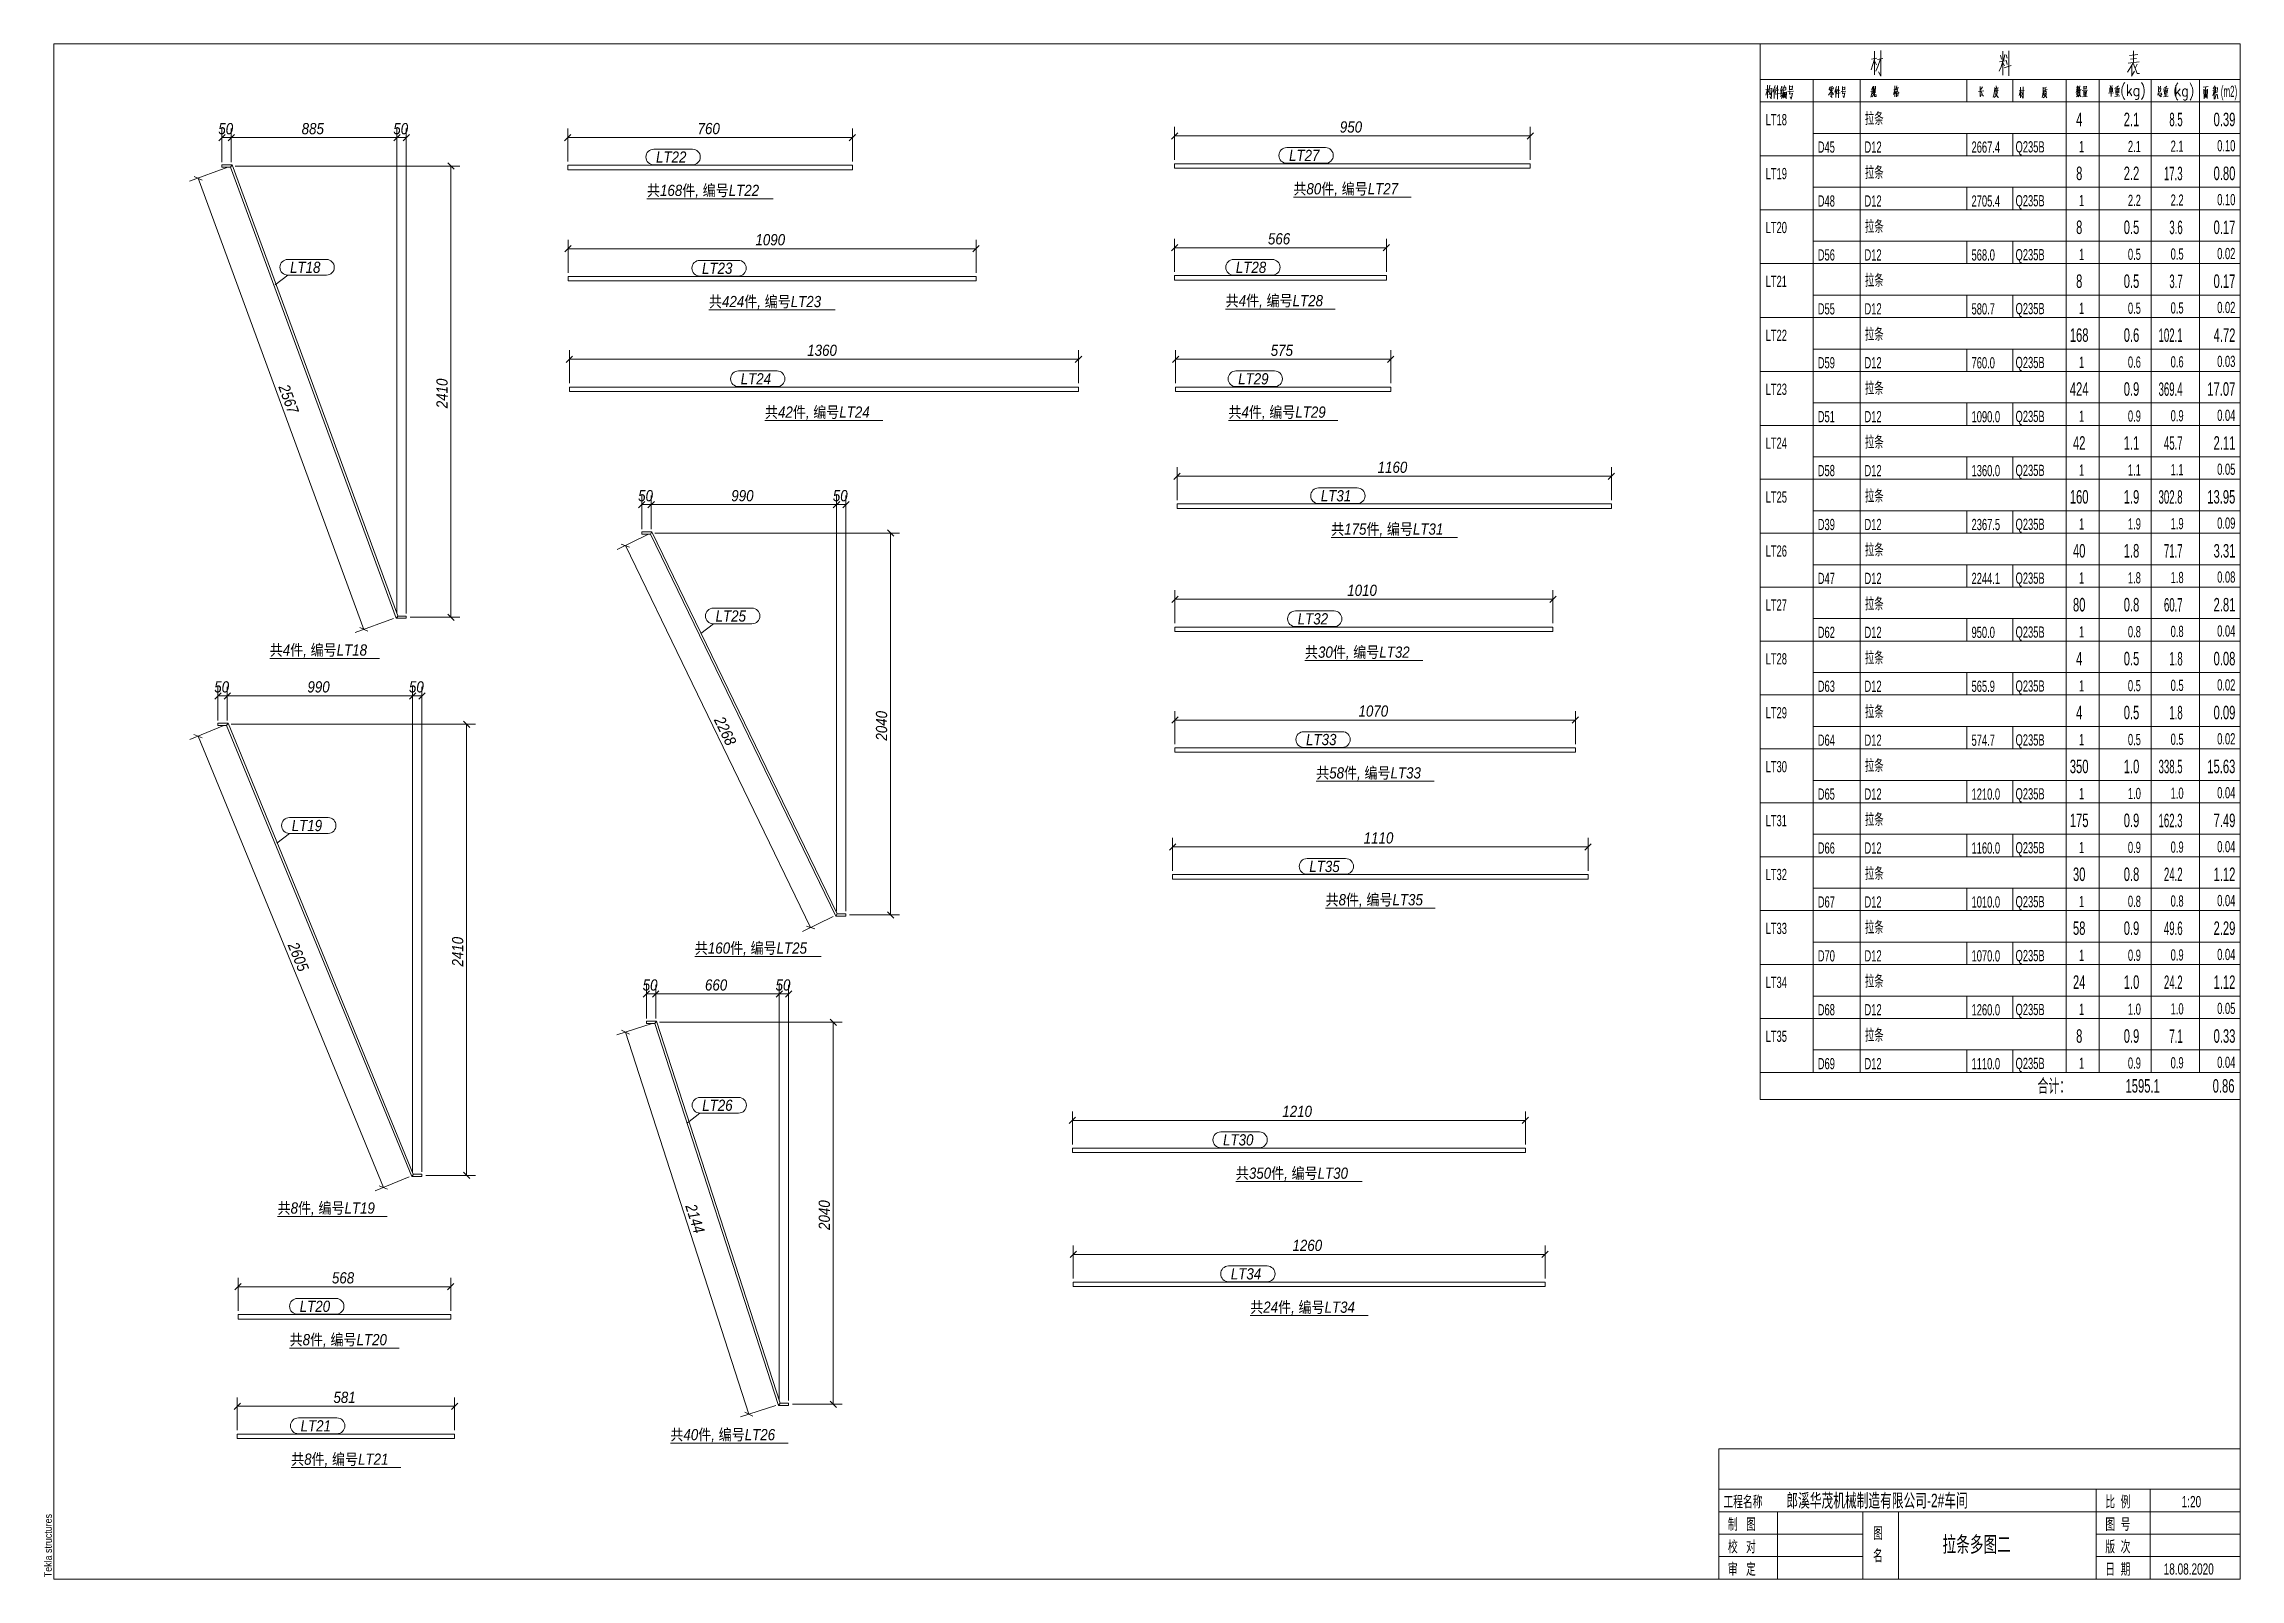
# Model space of a CAD drawing. Header units: millimetres. Extents: x 18 to 1204, y -1 to 409.
# Drawn here: x 18 to 605, y -1 to 409 of the extents above; entities that cross this region are included whole.
import ezdxf

# ---------------------------------------------------------------- set-up
doc = ezdxf.new("R2010")
doc.units = ezdxf.units.MM
doc.header["$PDMODE"] = 1
doc.linetypes.add('XKITLINE00', pattern=[0])
for name, color, linetype, lineweight in [('DrawingSheet', 5, 'Continuous', 0), ('OtherObjectType', 1, 'Continuous', 0), ('Part', 2, 'Continuous', 0), ('PartMark', 3, 'Continuous', 0), ('Z-DIMENSIONS', 1, 'Continuous', 0)]:
    doc.layers.add(name, color=color, linetype=linetype, lineweight=lineweight)
doc.styles.add('Arial', font='arial.ttf')
doc.styles.add('Arial Italic', font='ariali.ttf')
doc.styles.add('宋体', font='arial.ttf')

# ---------------------------------------------------------------- blocks, each defined once
blk = doc.blocks.new('拉条多图二')
at = {"layer": 'DrawingSheet', "color": 5, "linetype": 'XKITLINE00', "lineweight": 0}
for p, q in [((589, 415), (5, 415)), ((5, 415), (5, 5)), ((589, 5), (589, 415)), ((5, 5), (589, 5))]:
    blk.add_line(p, q, dxfattribs=at)
at = {"layer": 'OtherObjectType', "color": 6, "linetype": 'XKITLINE00', "lineweight": 0}
for p, q in [((460.84, 415), (460.84, 399.52)), ((460.84, 405.52), (589, 405.52)), ((475, 405.52), (475, 399.52)), ((487.48, 405.52), (487.48, 399.52)), ((516.04, 405.52), (516.04, 399.52)), ((528.28, 405.52), (528.28, 399.52)), ((542.56, 405.52), (542.56, 399.52)), ((551.32, 405.52), (551.32, 399.52)), ((565.24, 405.52), (565.24, 399.52)), ((578.2, 405.52), (578.2, 399.52)), ((460.84, 399.52), (460.84, 391.12)), ((589, 399.52), (460.84, 399.52)), ((475, 399.52), (475, 391.12)), ((487.48, 399.52), (487.48, 391.12)), ((542.56, 399.52), (542.56, 391.12)), ((551.32, 399.52), (551.32, 391.12)), ((565.24, 399.52), (565.24, 391.12)), ((578.2, 399.52), (578.2, 391.12)), ((460.84, 391.12), (460.84, 385.12)), ((475, 391.12), (475, 385.12)), ((475, 391.12), (589, 391.12)), ((487.48, 391.12), (487.48, 385.12)), ((516.04, 391.12), (516.04, 385.12)), ((528.28, 391.12), (528.28, 385.12)), ((542.56, 391.12), (542.56, 385.12)), ((551.32, 391.12), (551.32, 385.12)), ((565.24, 391.12), (565.24, 385.12)), ((578.2, 391.12), (578.2, 385.12)), ((460.84, 385.12), (460.84, 376.72)), ((589, 385.12), (460.84, 385.12)), ((475, 385.12), (589, 385.12)), ((475, 385.12), (475, 376.72)), ((487.48, 385.12), (487.48, 376.72)), ((542.56, 385.12), (542.56, 376.72)), ((551.32, 385.12), (551.32, 376.72)), ((565.24, 385.12), (565.24, 376.72)), ((578.2, 385.12), (578.2, 376.72)), ((460.84, 376.72), (460.84, 370.72)), ((475, 376.72), (475, 370.72)), ((475, 376.72), (589, 376.72)), ((487.48, 376.72), (487.48, 370.72)), ((516.04, 376.72), (516.04, 370.72)), ((528.28, 376.72), (528.28, 370.72)), ((542.56, 376.72), (542.56, 370.72)), ((551.32, 376.72), (551.32, 370.72)), ((565.24, 376.72), (565.24, 370.72)), ((578.2, 376.72), (578.2, 370.72)), ((163.47, 373.64), (197.18, 373.64)), ((336.13, 374.07), (367.62, 374.07)), ((460.84, 370.72), (460.84, 362.32)), ((589, 370.72), (460.84, 370.72)), ((475, 370.72), (589, 370.72)), ((475, 370.72), (475, 362.32)), ((487.48, 370.72), (487.48, 362.32)), ((542.56, 370.72), (542.56, 362.32)), ((551.32, 370.72), (551.32, 362.32)), ((565.24, 370.72), (565.24, 362.32)), ((578.2, 370.72), (578.2, 362.32)), ((460.84, 362.32), (460.84, 356.32)), ((475, 362.32), (475, 356.32)), ((475, 362.32), (589, 362.32)), ((487.48, 362.32), (487.48, 356.32)), ((516.04, 362.32), (516.04, 356.32)), ((528.28, 362.32), (528.28, 356.32)), ((542.56, 362.32), (542.56, 356.32)), ((551.32, 362.32), (551.32, 356.32)), ((565.24, 362.32), (565.24, 356.32)), ((578.2, 362.32), (578.2, 356.32)), ((460.84, 356.32), (460.84, 347.92)), ((589, 356.32), (460.84, 356.32)), ((475, 356.32), (589, 356.32)), ((475, 356.32), (475, 347.92)), ((487.48, 356.32), (487.48, 347.92)), ((542.56, 356.32), (542.56, 347.92)), ((551.32, 356.32), (551.32, 347.92)), ((565.24, 356.32), (565.24, 347.92)), ((578.2, 356.32), (578.2, 347.92)), ((460.84, 347.92), (460.84, 341.92)), ((475, 347.92), (475, 341.92)), ((475, 347.92), (589, 347.92)), ((487.48, 347.92), (487.48, 341.92)), ((516.04, 347.92), (516.04, 341.92)), ((528.28, 347.92), (528.28, 341.92)), ((542.56, 347.92), (542.56, 341.92)), ((551.32, 347.92), (551.32, 341.92)), ((565.24, 347.92), (565.24, 341.92)), ((578.2, 347.92), (578.2, 341.92)), ((180.03, 343.95), (213.75, 343.95)), ((318.04, 344.19), (347.3, 344.19)), ((460.84, 341.92), (460.84, 333.52)), ((589, 341.92), (460.84, 341.92)), ((475, 341.92), (589, 341.92)), ((475, 341.92), (475, 333.52)), ((487.48, 341.92), (487.48, 333.52)), ((542.56, 341.92), (542.56, 333.52)), ((551.32, 341.92), (551.32, 333.52)), ((565.24, 341.92), (565.24, 333.52)), ((578.2, 341.92), (578.2, 333.52)), ((460.84, 333.52), (460.84, 327.52)), ((475, 333.52), (475, 327.52)), ((475, 333.52), (589, 333.52)), ((487.48, 333.52), (487.48, 327.52)), ((516.04, 333.52), (516.04, 327.52)), ((528.28, 333.52), (528.28, 327.52)), ((542.56, 333.52), (542.56, 327.52)), ((551.32, 333.52), (551.32, 327.52)), ((565.24, 333.52), (565.24, 327.52)), ((578.2, 333.52), (578.2, 327.52)), ((460.84, 327.52), (460.84, 319.12)), ((589, 327.52), (460.84, 327.52)), ((475, 327.52), (589, 327.52)), ((475, 327.52), (475, 319.12)), ((487.48, 327.52), (487.48, 319.12)), ((542.56, 327.52), (542.56, 319.12)), ((551.32, 327.52), (551.32, 319.12)), ((565.24, 327.52), (565.24, 319.12)), ((578.2, 327.52), (578.2, 319.12)), ((460.84, 319.12), (460.84, 313.12)), ((475, 319.12), (475, 313.12)), ((475, 319.12), (589, 319.12)), ((487.48, 319.12), (487.48, 313.12)), ((516.04, 319.12), (516.04, 313.12)), ((528.28, 319.12), (528.28, 313.12)), ((542.56, 319.12), (542.56, 313.12)), ((551.32, 319.12), (551.32, 313.12)), ((565.24, 319.12), (565.24, 313.12)), ((578.2, 319.12), (578.2, 313.12)), ((194.99, 314.42), (226.48, 314.42)), ((318.78, 314.42), (348.04, 314.42)), ((460.84, 313.12), (460.84, 304.72)), ((589, 313.12), (460.84, 313.12)), ((475, 313.12), (589, 313.12)), ((475, 313.12), (475, 304.72)), ((487.48, 313.12), (487.48, 304.72)), ((542.56, 313.12), (542.56, 304.72)), ((551.32, 313.12), (551.32, 304.72)), ((565.24, 313.12), (565.24, 304.72)), ((578.2, 313.12), (578.2, 304.72)), ((460.84, 304.72), (460.84, 298.72)), ((475, 304.72), (475, 298.72)), ((475, 304.72), (589, 304.72)), ((487.48, 304.72), (487.48, 298.72)), ((516.04, 304.72), (516.04, 298.72)), ((528.28, 304.72), (528.28, 298.72)), ((542.56, 304.72), (542.56, 298.72)), ((551.32, 304.72), (551.32, 298.72)), ((565.24, 304.72), (565.24, 298.72)), ((578.2, 304.72), (578.2, 298.72)), ((460.84, 298.72), (460.84, 290.32)), ((589, 298.72), (460.84, 298.72)), ((475, 298.72), (589, 298.72)), ((475, 298.72), (475, 290.32)), ((487.48, 298.72), (487.48, 290.32)), ((542.56, 298.72), (542.56, 290.32)), ((551.32, 298.72), (551.32, 290.32)), ((565.24, 298.72), (565.24, 290.32)), ((578.2, 298.72), (578.2, 290.32)), ((460.84, 290.32), (460.84, 284.32)), ((475, 290.32), (475, 284.32)), ((475, 290.32), (589, 290.32)), ((487.48, 290.32), (487.48, 284.32)), ((516.04, 290.32), (516.04, 284.32)), ((528.28, 290.32), (528.28, 284.32)), ((542.56, 290.32), (542.56, 284.32)), ((551.32, 290.32), (551.32, 284.32)), ((565.24, 290.32), (565.24, 284.32)), ((578.2, 290.32), (578.2, 284.32)), ((346.22, 283.18), (379.94, 283.18)), ((460.84, 284.32), (460.84, 275.92)), ((589, 284.32), (460.84, 284.32)), ((475, 284.32), (589, 284.32)), ((475, 284.32), (475, 275.92)), ((487.48, 284.32), (487.48, 275.92)), ((542.56, 284.32), (542.56, 275.92)), ((551.32, 284.32), (551.32, 275.92)), ((565.24, 284.32), (565.24, 275.92)), ((578.2, 284.32), (578.2, 275.92)), ((460.84, 275.92), (460.84, 269.92)), ((475, 275.92), (475, 269.92)), ((475, 275.92), (589, 275.92)), ((487.48, 275.92), (487.48, 269.92)), ((516.04, 275.92), (516.04, 269.92)), ((528.28, 275.92), (528.28, 269.92)), ((542.56, 275.92), (542.56, 269.92)), ((551.32, 275.92), (551.32, 269.92)), ((565.24, 275.92), (565.24, 269.92)), ((578.2, 275.92), (578.2, 269.92)), ((460.84, 269.92), (460.84, 261.52)), ((589, 269.92), (460.84, 269.92)), ((475, 269.92), (589, 269.92)), ((475, 269.92), (475, 261.52)), ((487.48, 269.92), (487.48, 261.52)), ((542.56, 269.92), (542.56, 261.52)), ((551.32, 269.92), (551.32, 261.52)), ((565.24, 269.92), (565.24, 261.52)), ((578.2, 269.92), (578.2, 261.52)), ((460.84, 261.52), (460.84, 255.52)), ((475, 261.52), (475, 255.52)), ((475, 261.52), (589, 261.52)), ((487.48, 261.52), (487.48, 255.52)), ((516.04, 261.52), (516.04, 255.52)), ((528.28, 261.52), (528.28, 255.52)), ((542.56, 261.52), (542.56, 255.52)), ((551.32, 261.52), (551.32, 255.52)), ((565.24, 261.52), (565.24, 255.52)), ((578.2, 261.52), (578.2, 255.52)), ((460.84, 255.52), (460.84, 247.12)), ((589, 255.52), (460.84, 255.52)), ((475, 255.52), (589, 255.52)), ((475, 255.52), (475, 247.12)), ((487.48, 255.52), (487.48, 247.12)), ((542.56, 255.52), (542.56, 247.12)), ((551.32, 255.52), (551.32, 247.12)), ((565.24, 255.52), (565.24, 247.12)), ((578.2, 255.52), (578.2, 247.12)), ((62.71, 250.89), (91.98, 250.89)), ((339.22, 250.32), (370.71, 250.32)), ((460.84, 247.12), (460.84, 241.12)), ((475, 247.12), (475, 241.12)), ((475, 247.12), (589, 247.12)), ((487.48, 247.12), (487.48, 241.12)), ((516.04, 247.12), (516.04, 241.12)), ((528.28, 247.12), (528.28, 241.12)), ((542.56, 247.12), (542.56, 241.12)), ((551.32, 247.12), (551.32, 241.12)), ((565.24, 247.12), (565.24, 241.12)), ((578.2, 247.12), (578.2, 241.12)), ((460.84, 241.12), (460.84, 232.72)), ((589, 241.12), (460.84, 241.12)), ((475, 241.12), (589, 241.12)), ((475, 241.12), (475, 232.72)), ((487.48, 241.12), (487.48, 232.72)), ((542.56, 241.12), (542.56, 232.72)), ((551.32, 241.12), (551.32, 232.72)), ((565.24, 241.12), (565.24, 232.72)), ((578.2, 241.12), (578.2, 232.72)), ((460.84, 232.72), (460.84, 226.72)), ((475, 232.72), (475, 226.72)), ((475, 232.72), (589, 232.72)), ((487.48, 232.72), (487.48, 226.72)), ((516.04, 232.72), (516.04, 226.72)), ((528.28, 232.72), (528.28, 226.72)), ((542.56, 232.72), (542.56, 226.72)), ((551.32, 232.72), (551.32, 226.72)), ((565.24, 232.72), (565.24, 226.72)), ((578.2, 232.72), (578.2, 226.72)), ((460.84, 226.72), (460.84, 218.32)), ((589, 226.72), (460.84, 226.72)), ((475, 226.72), (589, 226.72)), ((475, 226.72), (475, 218.32)), ((487.48, 226.72), (487.48, 218.32)), ((542.56, 226.72), (542.56, 218.32)), ((551.32, 226.72), (551.32, 218.32)), ((565.24, 226.72), (565.24, 218.32)), ((578.2, 226.72), (578.2, 218.32)), ((342.22, 218.07), (373.71, 218.07)), ((460.84, 218.32), (460.84, 212.32)), ((475, 218.32), (475, 212.32)), ((475, 218.32), (589, 218.32)), ((487.48, 218.32), (487.48, 212.32)), ((516.04, 218.32), (516.04, 212.32)), ((528.28, 218.32), (528.28, 212.32)), ((542.56, 218.32), (542.56, 212.32)), ((551.32, 218.32), (551.32, 212.32)), ((565.24, 218.32), (565.24, 212.32)), ((578.2, 218.32), (578.2, 212.32)), ((460.84, 212.32), (460.84, 203.92)), ((589, 212.32), (460.84, 212.32)), ((475, 212.32), (589, 212.32)), ((475, 212.32), (475, 203.92)), ((487.48, 212.32), (487.48, 203.92)), ((542.56, 212.32), (542.56, 203.92)), ((551.32, 212.32), (551.32, 203.92)), ((565.24, 212.32), (565.24, 203.92)), ((578.2, 212.32), (578.2, 203.92)), ((460.84, 203.92), (460.84, 197.92)), ((475, 203.92), (475, 197.92)), ((475, 203.92), (589, 203.92)), ((487.48, 203.92), (487.48, 197.92)), ((516.04, 203.92), (516.04, 197.92)), ((528.28, 203.92), (528.28, 197.92)), ((542.56, 203.92), (542.56, 197.92)), ((551.32, 203.92), (551.32, 197.92)), ((565.24, 203.92), (565.24, 197.92)), ((578.2, 203.92), (578.2, 197.92)), ((460.84, 197.92), (460.84, 189.52)), ((589, 197.92), (460.84, 197.92)), ((475, 197.92), (589, 197.92)), ((475, 197.92), (475, 189.52)), ((487.48, 197.92), (487.48, 189.52)), ((542.56, 197.92), (542.56, 189.52)), ((551.32, 197.92), (551.32, 189.52)), ((565.24, 197.92), (565.24, 189.52)), ((578.2, 197.92), (578.2, 189.52)), ((460.84, 189.52), (460.84, 183.52)), ((475, 189.52), (475, 183.52)), ((475, 189.52), (589, 189.52)), ((487.48, 189.52), (487.48, 183.52)), ((516.04, 189.52), (516.04, 183.52)), ((528.28, 189.52), (528.28, 183.52)), ((542.56, 189.52), (542.56, 183.52)), ((551.32, 189.52), (551.32, 183.52)), ((565.24, 189.52), (565.24, 183.52)), ((578.2, 189.52), (578.2, 183.52)), ((344.72, 184.19), (373.99, 184.19)), ((460.84, 183.52), (460.84, 175.12)), ((589, 183.52), (460.84, 183.52)), ((475, 183.52), (589, 183.52)), ((475, 183.52), (475, 175.12)), ((487.48, 183.52), (487.48, 175.12)), ((542.56, 183.52), (542.56, 175.12)), ((551.32, 183.52), (551.32, 175.12)), ((565.24, 183.52), (565.24, 175.12)), ((578.2, 183.52), (578.2, 175.12)), ((176.25, 171.28), (209.96, 171.28)), ((460.84, 175.12), (460.84, 169.12)), ((475, 175.12), (475, 169.12)), ((475, 175.12), (589, 175.12)), ((487.48, 175.12), (487.48, 169.12)), ((516.04, 175.12), (516.04, 169.12)), ((528.28, 175.12), (528.28, 169.12)), ((542.56, 175.12), (542.56, 169.12)), ((551.32, 175.12), (551.32, 169.12)), ((565.24, 175.12), (565.24, 169.12)), ((578.2, 175.12), (578.2, 169.12)), ((460.84, 169.12), (460.84, 160.72)), ((589, 169.12), (460.84, 169.12)), ((475, 169.12), (589, 169.12)), ((475, 169.12), (475, 160.72)), ((487.48, 169.12), (487.48, 160.72)), ((542.56, 169.12), (542.56, 160.72)), ((551.32, 169.12), (551.32, 160.72)), ((565.24, 169.12), (565.24, 160.72)), ((578.2, 169.12), (578.2, 160.72)), ((460.84, 160.72), (460.84, 154.72)), ((475, 160.72), (475, 154.72)), ((475, 160.72), (589, 160.72)), ((487.48, 160.72), (487.48, 154.72)), ((516.04, 160.72), (516.04, 154.72)), ((528.28, 160.72), (528.28, 154.72)), ((542.56, 160.72), (542.56, 154.72)), ((551.32, 160.72), (551.32, 154.72)), ((565.24, 160.72), (565.24, 154.72)), ((578.2, 160.72), (578.2, 154.72)), ((460.84, 154.72), (460.84, 146.32)), ((589, 154.72), (460.84, 154.72)), ((475, 154.72), (589, 154.72)), ((475, 154.72), (475, 146.32)), ((487.48, 154.72), (487.48, 146.32)), ((542.56, 154.72), (542.56, 146.32)), ((551.32, 154.72), (551.32, 146.32)), ((565.24, 154.72), (565.24, 146.32)), ((578.2, 154.72), (578.2, 146.32)), ((460.84, 146.32), (460.84, 140.32)), ((475, 146.32), (475, 140.32)), ((475, 146.32), (589, 146.32)), ((487.48, 146.32), (487.48, 140.32)), ((516.04, 146.32), (516.04, 140.32)), ((528.28, 146.32), (528.28, 140.32)), ((542.56, 146.32), (542.56, 140.32)), ((551.32, 146.32), (551.32, 140.32)), ((565.24, 146.32), (565.24, 140.32)), ((578.2, 146.32), (578.2, 140.32)), ((460.84, 140.32), (460.84, 133.12)), ((460.84, 140.32), (589, 140.32)), ((475, 140.32), (589, 140.32)), ((460.84, 133.12), (589, 133.12)), ((320.76, 111.16), (354.48, 111.16)), ((64.8, 101.85), (94.07, 101.85)), ((324.6, 75.37), (356.09, 75.37)), ((68.02, 66.7), (97.29, 66.7)), ((169.72, 41.33), (201.21, 41.33)), ((68.43, 34.78), (97.69, 34.78))]:
    blk.add_line(p, q, dxfattribs=at)
at = {"layer": 'OtherObjectType', "color": 2, "linetype": 'XKITLINE00', "lineweight": 0}
for p, q in [((490.48, 408.07), (491.35, 410.89)), ((491.96, 411.21), (490.57, 410.89)), ((491.35, 406.74), (491.35, 413.07)), ((492.14, 410.83), (493.59, 411.12)), ((492.92, 410.98), (492.25, 408.97)), ((493.04, 413.27), (493.04, 406.36)), ((525.02, 412.02), (525.26, 410.89)), ((525.63, 413.07), (525.63, 406.65)), ((526.13, 412.17), (525.81, 410.45)), ((526.48, 412.08), (526.74, 411.21)), ((526.48, 410.69), (526.79, 409.55)), ((527.2, 406.51), (527.2, 413.13)), ((559.45, 411.88), (561.69, 412.17)), ((559.74, 410.89), (561.37, 411.12)), ((560.53, 413.13), (560.53, 410.08)), ((491.87, 409.41), (491.35, 410.45)), ((492.25, 408.97), (491.7, 407.7)), ((493.04, 406.36), (492.43, 407.55)), ((525.14, 408.89), (524.62, 407.7)), ((524.73, 410.22), (526.24, 410.51)), ((525.63, 410.37), (525.14, 408.89)), ((525.63, 410.08), (526.07, 409.12)), ((526.01, 408.6), (527.87, 409.26)), ((559.86, 408.89), (558.9, 407.46)), ((562.04, 410.22), (559.07, 409.84)), ((560.47, 409.99), (559.86, 408.89)), ((559.97, 406.42), (560.76, 407.7)), ((560.09, 409.12), (560.09, 406.59)), ((560.47, 409.84), (561.48, 407.09)), ((561.51, 409.64), (560.96, 408.51)), ((561.48, 407.09), (562.15, 407.09)), ((449.8, 39.8), (589, 39.8)), ((449.8, 39.8), (449.8, 5)), ((589, 39.8), (589, 5)), ((449.8, 5), (589, 5))]:
    blk.add_line(p, q, dxfattribs=at)
at = {"layer": 'OtherObjectType', "color": 4, "linetype": 'XKITLINE00', "lineweight": 0}
for p, q in [((462.28, 401.29), (462.76, 402.8)), ((463.09, 402.95), (462.34, 402.8)), ((462.76, 403.98), (462.76, 400.49)), ((462.76, 402.47), (463, 402.16)), ((463.03, 402.08), (463.23, 402.87)), ((463.56, 401.63), (463.09, 401.48)), ((463.17, 401.52), (463.44, 402.54)), ((463.23, 402.87), (463.42, 403.98)), ((463.23, 402.91), (463.93, 403.07)), ((463.71, 400.36), (463.42, 400.99)), ((463.67, 401.36), (463.48, 401.9)), ((463.83, 401.44), (463.71, 400.36)), ((463.93, 403.22), (463.83, 401.44)), ((464.82, 403.9), (464.2, 402.08)), ((464.58, 403.14), (464.58, 400.39)), ((464.78, 401.63), (465.94, 401.79)), ((465.03, 402.58), (464.84, 401.87)), ((465.11, 403.41), (465.03, 402.58)), ((465.05, 402.58), (465.82, 402.7)), ((465.42, 403.94), (465.42, 400.28)), ((466.21, 402.39), (466.6, 402.58)), ((466.71, 401.9), (466.21, 401.6)), ((466.21, 400.92), (466.71, 401.44)), ((466.6, 403.74), (466.27, 402.43)), ((466.71, 402.87), (466.27, 401.63)), ((466.81, 401.21), (466.54, 400.45)), ((466.93, 401.9), (466.81, 401.21)), ((466.98, 403.55), (466.93, 401.9)), ((467.7, 402.7), (466.95, 402.58)), ((466.98, 400.53), (466.95, 402.23)), ((466.98, 403.22), (467.66, 403.34)), ((466.98, 402.04), (467.78, 402.16)), ((467.16, 401.4), (467.64, 401.48)), ((467.25, 402.04), (467.25, 400.72)), ((467.27, 403.94), (467.44, 403.48)), ((467.49, 400.72), (467.53, 402.12)), ((467.7, 403.41), (467.64, 402.7)), ((467.76, 400.36), (467.64, 400.69)), ((467.82, 402.23), (467.76, 400.36)), ((468.2, 402.27), (469.75, 402.43)), ((469.42, 401.75), (468.59, 401.6)), ((468.65, 403.9), (468.65, 402.62)), ((468.65, 403.59), (469.36, 403.72)), ((469.42, 402.87), (468.65, 402.8)), ((468.76, 402.31), (468.65, 401.63)), ((469.09, 400.24), (468.82, 400.88)), ((469.44, 401.87), (469.09, 400.24)), ((469.42, 403.82), (469.36, 402.87)), ((479.51, 401.9), (479.08, 401.35)), ((479.31, 403.35), (479.22, 402.73)), ((479.29, 403.16), (480.36, 403.31)), ((479.39, 402.85), (479.66, 402.92)), ((479.39, 402.56), (479.66, 402.61)), ((479.41, 403.48), (480.2, 403.62)), ((479.83, 402.5), (479.51, 401.9)), ((479.58, 401.47), (480.05, 401.57)), ((479.6, 401.16), (480.01, 400.7)), ((479.7, 401.99), (479.85, 401.7)), ((480.11, 401.63), (479.78, 400.97)), ((479.8, 403.52), (479.8, 402.59)), ((479.8, 402.38), (480.4, 401.57)), ((479.93, 402.92), (480.2, 402.98)), ((479.93, 402.61), (480.2, 402.69)), ((480.38, 403.41), (480.28, 402.92)), ((480.4, 401.57), (480.49, 401.57)), ((481.21, 403.64), (480.71, 402.13)), ((481.02, 403.02), (481.02, 400.74)), ((481.26, 402.2), (481.13, 401.6)), ((481.19, 401.76), (482.16, 401.9)), ((481.34, 402.89), (481.26, 402.2)), ((481.42, 402.56), (482.06, 402.65)), ((481.71, 403.68), (481.71, 400.64)), ((482.41, 402.28), (483.69, 402.42)), ((483.42, 401.86), (482.74, 401.72)), ((482.78, 403.64), (482.78, 402.59)), ((482.78, 403.39), (483.4, 403.45)), ((483.42, 402.79), (482.78, 402.73)), ((482.87, 402.32), (482.78, 401.76)), ((483.15, 400.6), (482.93, 401.12)), ((483.45, 401.96), (483.15, 400.6)), ((483.42, 403.58), (483.38, 402.79)), ((490.59, 401.4), (490.36, 400.8)), ((491.02, 402.43), (490.4, 402.31)), ((490.46, 402.89), (490.98, 402.99)), ((490.75, 402.29), (490.59, 401.4)), ((490.98, 401.21), (490.67, 400.84)), ((490.71, 402.08), (490.96, 401.52)), ((490.81, 403.57), (490.75, 402.29)), ((491.23, 401.9), (490.98, 401.21)), ((491.11, 403.72), (491.11, 401.96)), ((491.6, 403.55), (491.11, 403.49)), ((491.37, 403.1), (491.23, 401.9)), ((491.39, 402.14), (491.39, 401.07)), ((491.39, 401.07), (491.46, 400.94)), ((491.46, 400.94), (491.75, 400.94)), ((491.56, 401.96), (491.6, 403.69)), ((491.75, 400.94), (491.73, 401.63)), ((496.79, 402.74), (496.44, 401.54)), ((496.5, 402.74), (497, 402.87)), ((496.79, 403.82), (496.79, 400.88)), ((496.79, 403.72), (496.79, 400.84)), ((496.79, 402.54), (496.96, 402.14)), ((497.27, 402.33), (496.9, 401.73)), ((497.31, 403.82), (497.06, 402.7)), ((497.19, 403.22), (497.66, 403.34)), ((497.21, 401.94), (497.21, 400.84)), ((497.21, 401.81), (497.64, 401.87)), ((497.21, 401.07), (497.66, 401.15)), ((497.23, 402.97), (497.74, 401.94)), ((497.41, 402.66), (497.27, 402.33)), ((497.7, 403.4), (497.41, 402.66)), ((497.64, 401.96), (497.62, 401.15)), ((497.74, 401.94), (497.93, 401.94)), ((519.16, 402.27), (520.53, 402.46)), ((519.95, 401.51), (519.53, 400.91)), ((519.61, 403.66), (519.61, 401.01)), ((519.95, 403.1), (519.61, 402.64)), ((519.8, 402.33), (520.26, 401.11)), ((520.19, 403.58), (519.95, 403.1)), ((520.26, 401.11), (520.53, 401.15)), ((523.26, 401.3), (523.07, 400.78)), ((523.42, 402.31), (523.26, 401.3)), ((523.28, 400.72), (523.9, 401.28)), ((523.46, 403.33), (523.42, 402.31)), ((523.46, 403.06), (524.44, 403.24)), ((523.48, 402.54), (524.44, 402.66)), ((523.65, 401.84), (524.15, 401.94)), ((523.65, 401.67), (524.35, 400.72)), ((523.73, 403.06), (523.73, 402.08)), ((523.73, 402.17), (524.13, 402.23)), ((523.81, 403.8), (523.92, 403.26)), ((523.9, 401.28), (524.06, 401.57)), ((524.06, 401.57), (524.17, 402.04)), ((524.08, 402.23), (524.1, 403.1)), ((524.35, 400.72), (524.5, 400.72)), ((529.96, 401.23), (530.37, 402.49)), ((530.64, 402.63), (530.02, 402.49)), ((530.37, 400.63), (530.37, 403.46)), ((530.58, 401.84), (530.37, 402.3)), ((530.75, 401.52), (530.5, 400.96)), ((530.7, 402.45), (531.35, 402.59)), ((531.04, 402.41), (530.75, 401.52)), ((531.1, 400.48), (530.83, 401)), ((531.1, 403.56), (531.1, 400.48)), ((536.31, 401.47), (536.12, 400.67)), ((536.39, 402.26), (536.31, 401.47)), ((536.41, 403.46), (536.39, 402.26)), ((537.26, 403.42), (536.41, 403.13)), ((536.72, 400.87), (536.44, 400.58)), ((536.46, 402.59), (537.45, 402.82)), ((536.62, 402.36), (536.62, 401.27)), ((537.2, 402.26), (536.62, 402.13)), ((536.85, 401.27), (536.72, 400.87)), ((536.93, 401.87), (536.85, 401.27)), ((536.89, 402.2), (536.91, 403.19)), ((536.97, 401.27), (537.41, 400.62)), ((537.24, 402.44), (537.2, 401.23)), ((545.61, 402.89), (545.2, 402)), ((545.28, 402.85), (545.99, 402.99)), ((545.28, 401.79), (545.78, 401.96)), ((545.57, 401.17), (545.34, 400.9)), ((545.37, 403.51), (545.49, 403.05)), ((545.59, 402.2), (545.43, 401.5)), ((545.43, 401.5), (545.86, 401.17)), ((545.72, 401.58), (545.57, 401.17)), ((545.61, 403.78), (545.61, 402.25)), ((545.61, 402.81), (545.9, 402.39)), ((545.82, 402.16), (545.72, 401.58)), ((545.86, 403.61), (545.76, 402.95)), ((546.09, 401.36), (545.78, 400.84)), ((546.03, 402.76), (545.9, 402.14)), ((545.95, 402.39), (546.36, 400.98)), ((546.11, 403.16), (546.03, 402.76)), ((546.03, 402.76), (546.52, 402.85)), ((546.23, 401.96), (546.09, 401.36)), ((546.17, 403.78), (546.11, 403.16)), ((546.3, 402.81), (546.23, 401.96)), ((546.36, 400.98), (546.57, 400.98)), ((546.85, 402.56), (548.22, 402.66)), ((546.92, 400.9), (548.12, 400.99)), ((547.16, 401.3), (547.95, 401.36)), ((547.23, 402.43), (547.23, 401.54)), ((547.23, 402.25), (547.95, 402.33)), ((547.95, 401.69), (547.23, 401.63)), ((547.25, 403.74), (547.25, 402.8)), ((547.25, 403.55), (547.95, 403.61)), ((547.25, 403.22), (547.85, 403.28)), ((547.95, 402.99), (547.25, 402.93)), ((547.33, 401.96), (547.81, 402)), ((547.58, 402.29), (547.58, 400.98)), ((547.97, 403.69), (547.93, 402.99)), ((547.97, 402.43), (547.93, 401.69)), ((553.84, 401.82), (555.23, 401.98)), ((554.19, 403.28), (554.19, 402.11)), ((554.94, 403.22), (554.19, 403.1)), ((554.19, 402.21), (554.98, 402.31)), ((554.27, 403.88), (554.44, 403.31)), ((554.29, 402.71), (554.85, 402.77)), ((554.58, 400.95), (554.58, 403.14)), ((554.85, 403.89), (554.63, 403.22)), ((554.96, 403.28), (554.9, 402.31)), ((555.49, 403), (556.88, 403.22)), ((556.88, 401.13), (555.52, 400.99)), ((556.2, 403.57), (555.76, 403.37)), ((555.78, 402.85), (555.83, 401.73)), ((555.81, 402.71), (556.61, 402.81)), ((556.57, 401.55), (555.81, 401.46)), ((556.67, 402.02), (555.83, 401.92)), ((555.87, 402.31), (556.47, 402.38)), ((556.49, 403.84), (556.2, 403.57)), ((556.2, 403.57), (556.2, 401.09)), ((556.65, 402.98), (556.57, 402.06)), ((557.54, 403.41), (557.42, 402.69)), ((557.42, 402.69), (557.42, 402.13)), ((557.42, 402.13), (557.54, 401.42)), ((557.75, 403.97), (557.54, 403.41)), ((557.54, 401.42), (557.75, 400.84)), ((557.96, 404.42), (557.75, 403.97)), ((557.75, 400.84), (557.96, 400.41)), ((558.18, 404.69), (557.96, 404.42)), ((557.96, 400.41), (558.18, 400.12)), ((558.93, 404.13), (558.93, 401.13)), ((560, 403.12), (558.93, 401.69)), ((559.36, 402.27), (560.09, 401.13)), ((560.75, 402.69), (560.63, 402.27)), ((560.63, 402.27), (560.63, 401.98)), ((560.63, 401.98), (560.75, 401.55)), ((560.96, 402.98), (560.75, 402.69)), ((560.75, 401.55), (560.96, 401.26)), ((561.18, 403.12), (560.96, 402.98)), ((560.96, 401.26), (561.18, 401.13)), ((561.18, 400.12), (560.96, 400.27)), ((561.49, 403.12), (561.18, 403.12)), ((561.18, 401.13), (561.49, 401.13)), ((561.49, 400.12), (561.18, 400.12)), ((561.7, 402.98), (561.49, 403.12)), ((561.49, 401.13), (561.7, 401.26)), ((561.7, 400.27), (561.49, 400.12)), ((561.91, 402.69), (561.7, 402.98)), ((561.7, 401.26), (561.91, 401.55)), ((561.82, 400.41), (561.7, 400.27)), ((561.91, 400.84), (561.82, 400.41)), ((561.91, 403.12), (561.91, 400.84)), ((562.67, 404.69), (562.88, 404.42)), ((562.88, 400.41), (562.67, 400.12)), ((562.88, 404.42), (563.09, 403.97)), ((563.09, 400.84), (562.88, 400.41)), ((563.09, 403.97), (563.31, 403.41)), ((563.31, 401.42), (563.09, 400.84)), ((563.31, 403.41), (563.42, 402.69)), ((563.42, 402.13), (563.31, 401.42)), ((563.42, 402.69), (563.42, 402.13)), ((567.16, 401.8), (567.04, 401.32)), ((567.16, 403.66), (567.35, 403.19)), ((567.16, 401.9), (567.41, 401.34)), ((567.18, 403.06), (567.18, 402.09)), ((567.18, 402.92), (567.84, 403.02)), ((567.8, 402.4), (567.18, 402.3)), ((567.41, 401.34), (567.62, 401.06)), ((567.43, 402.03), (567.66, 401.66)), ((567.78, 403.68), (567.62, 403.02)), ((567.62, 401.06), (567.95, 400.91)), ((567.84, 403.1), (567.78, 402.4)), ((567.95, 400.91), (567.86, 401.51)), ((567.91, 401.9), (568.13, 401.43)), ((568.46, 402.88), (569.83, 403.1)), ((569.83, 401.01), (568.5, 400.87)), ((569.17, 403.45), (568.73, 403.25)), ((568.75, 402.73), (568.81, 401.61)), ((568.77, 402.59), (569.56, 402.69)), ((569.54, 401.43), (568.77, 401.34)), ((569.64, 401.9), (568.81, 401.8)), ((568.84, 402.19), (569.44, 402.26)), ((569.46, 403.72), (569.17, 403.45)), ((569.17, 403.45), (569.17, 400.97)), ((569.62, 402.86), (569.54, 401.94)), ((571.69, 403.29), (571.59, 402.57)), ((571.59, 402.57), (571.59, 402.01)), ((571.59, 402.01), (571.69, 401.3)), ((571.9, 403.85), (571.69, 403.29)), ((571.69, 401.3), (571.9, 400.72)), ((571.88, 404.01), (571.88, 401.01)), ((572.97, 403), (571.88, 401.57)), ((572.13, 404.3), (571.9, 403.85)), ((571.9, 400.72), (572.13, 400.29)), ((572.35, 404.57), (572.13, 404.3)), ((572.13, 400.29), (572.35, 400)), ((572.31, 402.15), (573.06, 401.01)), ((573.7, 402.57), (573.61, 402.15)), ((573.61, 402.15), (573.61, 401.86)), ((573.61, 401.86), (573.7, 401.43)), ((573.92, 402.86), (573.7, 402.57)), ((573.7, 401.43), (573.92, 401.14)), ((574.13, 403), (573.92, 402.86)), ((573.92, 401.14), (574.13, 401.01)), ((574.13, 400), (573.92, 400.15)), ((574.46, 403), (574.13, 403)), ((574.13, 401.01), (574.46, 401.01)), ((574.46, 400), (574.13, 400)), ((574.67, 402.86), (574.46, 403)), ((574.46, 401.01), (574.67, 401.14)), ((574.67, 400.15), (574.46, 400)), ((574.88, 402.57), (574.67, 402.86)), ((574.67, 401.14), (574.88, 401.43)), ((574.79, 400.29), (574.67, 400.15)), ((574.88, 400.72), (574.79, 400.29)), ((574.88, 403), (574.88, 400.72)), ((575.64, 404.57), (575.85, 404.3)), ((575.85, 400.29), (575.64, 400)), ((575.85, 404.3), (576.06, 403.85)), ((576.06, 400.72), (575.85, 400.29)), ((576.06, 403.85), (576.28, 403.29)), ((576.28, 401.3), (576.06, 400.72)), ((576.28, 403.29), (576.37, 402.57)), ((576.37, 402.01), (576.28, 401.3)), ((576.37, 402.57), (576.37, 402.01)), ((580.45, 403.66), (579.16, 403.46)), ((579.34, 402.92), (579.36, 400.36)), ((580.28, 402.74), (579.34, 402.58)), ((579.36, 400.66), (580.22, 400.82)), ((579.63, 402.62), (579.63, 400.74)), ((579.88, 402.16), (579.63, 402.08)), ((579.63, 401.48), (579.88, 401.58)), ((579.7, 402.66), (579.81, 403.58)), ((579.97, 402.66), (579.95, 400.78)), ((580.22, 400.4), (580.31, 402.96)), ((581.93, 401.82), (581.7, 401.12)), ((581.76, 402.54), (582.35, 402.7)), ((582.3, 403.84), (581.83, 403.12)), ((582.1, 402.54), (581.93, 401.82)), ((582.1, 403.42), (582.1, 400.28)), ((582.1, 402.32), (582.33, 401.86)), ((582.58, 401.58), (582.25, 400.24)), ((582.47, 403.46), (582.47, 401.86)), ((582.47, 403.16), (582.92, 403.3)), ((582.92, 402.12), (582.47, 402)), ((582.85, 401.62), (583.05, 400.36)), ((582.94, 403.38), (582.89, 402.12))]:
    blk.add_line(p, q, dxfattribs=at)
at = {"layer": 'OtherObjectType', "color": 3, "linetype": 'XKITLINE00', "lineweight": 0}
for p, q in [((449.8, 29), (589, 29)), ((550.6, 29), (550.6, 5)), ((565, 29), (565, 5)), ((449.8, 23), (589, 23)), ((465.4, 23), (465.4, 5)), ((488.2, 23), (488.2, 5)), ((497.8, 23), (497.8, 5)), ((449.8, 17), (488.2, 17)), ((550.6, 17), (589, 17)), ((449.8, 11), (488.2, 11)), ((550.6, 11), (589, 11))]:
    blk.add_line(p, q, dxfattribs=at)
at = {"layer": 'Part', "color": 2, "linetype": 'XKITLINE00', "lineweight": 0}
for p, q in [((52.65, 382.7), (49.94, 382.7)), ((49.94, 382.1), (49.94, 382.7)), ((52.21, 382.1), (49.94, 382.1)), ((52.23, 382.1), (52.21, 382.1)), ((52.65, 382.7), (52.23, 382.1)), ((96.48, 261.6), (52.23, 382.1)), ((96.89, 262.22), (52.65, 382.7)), ((142.33, 382.59), (218.33, 382.59)), ((142.33, 382.59), (142.33, 381.39)), ((142.33, 381.39), (218.33, 381.39)), ((218.33, 382.59), (218.33, 381.39)), ((304.38, 383.02), (399.38, 383.02)), ((304.38, 383.02), (304.38, 381.82)), ((304.38, 381.82), (399.38, 381.82)), ((399.38, 383.02), (399.38, 381.82)), ((142.39, 352.9), (251.39, 352.9)), ((142.39, 351.87), (142.39, 352.9)), ((251.39, 352.9), (251.39, 351.7)), ((304.38, 353.14), (360.97, 353.14)), ((304.38, 351.94), (304.38, 353.14)), ((360.97, 353.14), (360.97, 352.97)), ((360.97, 352.97), (360.97, 351.94)), ((142.39, 351.7), (142.39, 351.87)), ((142.39, 351.7), (251.39, 351.7)), ((304.38, 351.94), (360.97, 351.94)), ((142.73, 323.37), (278.73, 323.37)), ((142.73, 323.37), (142.73, 322.17)), ((278.73, 323.37), (278.73, 322.17)), ((304.67, 323.37), (362.15, 323.37)), ((304.67, 322.17), (304.67, 323.37)), ((362.15, 323.37), (362.15, 323.19)), ((362.15, 323.19), (362.15, 322.17)), ((142.73, 322.17), (278.73, 322.17)), ((304.67, 322.17), (362.15, 322.17)), ((305.08, 292.13), (421.08, 292.13)), ((305.08, 290.93), (305.08, 292.13)), ((421.08, 290.93), (305.08, 290.93)), ((421.08, 292.13), (421.08, 291.95)), ((421.08, 291.95), (421.08, 290.93)), ((164.78, 284.68), (162.09, 284.68)), ((162.09, 284.08), (162.09, 284.68)), ((164.38, 284.08), (162.09, 284.08)), ((164.4, 284.08), (164.38, 284.08)), ((164.78, 284.68), (164.4, 284.08)), ((213.9, 182.08), (164.4, 284.08)), ((214.27, 182.7), (164.78, 284.68)), ((96.48, 261.6), (96.54, 261.68)), ((99.19, 261.6), (96.48, 261.6)), ((96.54, 261.68), (96.9, 262.2)), ((96.9, 262.2), (96.89, 262.22)), ((99.19, 262.2), (96.9, 262.2)), ((99.19, 262.2), (99.19, 261.6)), ((304.47, 259.27), (405.47, 259.27)), ((304.47, 258.07), (304.47, 259.27)), ((405.47, 259.27), (405.47, 259.09)), ((405.47, 259.09), (405.47, 258.07)), ((405.47, 258.07), (304.47, 258.07)), ((51.57, 233.61), (48.87, 233.61)), ((48.87, 233.01), (48.87, 233.61)), ((51.14, 233.01), (48.87, 233.01)), ((51.16, 233.01), (51.14, 233.01)), ((51.57, 233.61), (51.16, 233.01)), ((100.66, 112.51), (51.16, 233.01)), ((101.06, 113.13), (51.57, 233.61)), ((304.47, 227.02), (411.47, 227.02)), ((304.47, 225.82), (304.47, 227.02)), ((411.47, 225.82), (304.47, 225.82)), ((411.47, 227.02), (411.47, 226.84)), ((411.47, 226.84), (411.47, 225.82)), ((303.86, 193.14), (414.86, 193.14)), ((303.86, 191.94), (303.86, 193.14)), ((414.86, 191.94), (303.86, 191.94)), ((414.86, 193.14), (414.86, 192.97)), ((414.86, 192.97), (414.86, 191.94)), ((214.28, 182.68), (213.9, 182.08)), ((213.9, 182.08), (216.59, 182.08)), ((214.28, 182.68), (214.27, 182.7)), ((216.59, 182.68), (214.28, 182.68)), ((216.59, 182.68), (216.59, 182.08)), ((166.02, 154), (163.3, 154)), ((163.3, 153.4), (163.3, 154)), ((165.55, 153.4), (163.3, 153.4)), ((165.58, 153.4), (165.55, 153.4)), ((166.02, 154), (165.58, 153.4)), ((198.58, 51.4), (165.58, 153.4)), ((199.01, 52.02), (166.02, 154)), ((277.12, 120.11), (398.12, 120.11)), ((277.12, 118.91), (277.12, 120.11)), ((398.12, 118.91), (277.12, 118.91)), ((398.12, 120.11), (398.12, 119.93)), ((398.12, 119.93), (398.12, 118.91)), ((100.66, 112.51), (100.72, 112.59)), ((103.37, 112.51), (100.66, 112.51)), ((100.72, 112.59), (101.07, 113.11)), ((101.07, 113.11), (101.06, 113.13)), ((103.37, 113.11), (101.07, 113.11)), ((103.37, 113.11), (103.37, 112.51)), ((277.34, 84.32), (403.34, 84.32)), ((277.34, 83.12), (277.34, 84.32)), ((403.34, 83.12), (277.34, 83.12)), ((403.34, 84.32), (403.34, 84.15)), ((403.34, 84.15), (403.34, 83.12)), ((54.25, 75.65), (111.05, 75.65)), ((54.25, 74.45), (54.25, 75.65)), ((111.05, 74.45), (54.25, 74.45)), ((111.05, 75.65), (111.05, 75.47)), ((111.05, 75.47), (111.05, 74.45)), ((199.02, 52), (198.58, 51.4)), ((198.58, 51.4), (201.3, 51.4)), ((199.02, 52), (199.01, 52.02)), ((201.3, 52), (199.02, 52)), ((201.3, 52), (201.3, 51.4)), ((54.02, 43.73), (112.1, 43.73)), ((54.02, 42.53), (54.02, 43.73)), ((112.1, 42.53), (54.02, 42.53)), ((112.1, 43.73), (112.1, 43.55)), ((112.1, 43.55), (112.1, 42.53))]:
    blk.add_line(p, q, dxfattribs=at)
at = {"layer": 'PartMark', "color": 1, "linetype": 'XKITLINE00', "lineweight": 0}
for p, q in [((334.37, 387.32), (344.69, 387.32)), ((165.29, 386.89), (175.61, 386.89)), ((165.29, 382.69), (175.61, 382.69)), ((334.37, 383.12), (344.69, 383.12)), ((64.2, 350.64), (67.53, 353.25)), ((67.53, 357.45), (77.85, 357.45)), ((67.53, 353.25), (77.85, 353.25)), ((177.57, 357.2), (187.89, 357.2)), ((177.57, 353), (187.89, 353)), ((320.16, 357.44), (330.48, 357.44)), ((320.16, 353.24), (330.48, 353.24)), ((187.9, 327.67), (198.22, 327.67)), ((187.9, 323.47), (198.22, 323.47)), ((320.78, 327.67), (331.1, 327.67)), ((320.78, 323.47), (331.1, 323.47)), ((342.85, 296.43), (353.16, 296.43)), ((342.85, 292.23), (353.16, 292.23)), ((181.2, 264.33), (191.52, 264.33)), ((177.87, 257.52), (181.2, 260.13)), ((181.2, 260.13), (191.52, 260.13)), ((336.68, 263.57), (347, 263.57)), ((336.68, 259.37), (347, 259.37)), ((338.91, 231.32), (349.22, 231.32)), ((338.91, 227.12), (349.22, 227.12)), ((67.98, 208.36), (78.3, 208.36)), ((64.64, 201.55), (67.98, 204.16)), ((67.98, 204.16), (78.3, 204.16)), ((339.78, 197.44), (350.09, 197.44)), ((339.78, 193.24), (350.09, 193.24)), ((174.3, 126.84), (177.63, 129.45)), ((177.63, 133.65), (187.95, 133.65)), ((177.63, 129.45), (187.95, 129.45)), ((316.74, 124.41), (327.06, 124.41)), ((316.74, 120.21), (327.06, 120.21)), ((318.81, 88.62), (329.13, 88.62)), ((318.81, 84.42), (329.13, 84.42)), ((70.11, 79.95), (80.43, 79.95)), ((70.11, 75.75), (80.43, 75.75)), ((70.35, 48.03), (80.67, 48.03)), ((70.35, 43.83), (80.67, 43.83))]:
    blk.add_line(p, q, dxfattribs=at)
for centre, start, end in [((334.37, 385.22), 90, 270), ((344.69, 385.22), 270, 90), ((165.29, 384.79), 90, 270), ((175.61, 384.79), 270, 90), ((67.53, 355.35), 90, 270), ((77.85, 355.35), 270, 90), ((177.57, 355.1), 90, 270), ((187.89, 355.1), 270, 90), ((320.16, 355.34), 90, 270), ((330.48, 355.34), 270, 90), ((187.9, 325.57), 90, 270), ((198.22, 325.57), 270, 90), ((320.78, 325.57), 90, 270), ((331.1, 325.57), 270, 90), ((342.85, 294.33), 90, 270), ((353.16, 294.33), 270, 90), ((181.2, 262.23), 90, 270), ((191.52, 262.23), 270, 90), ((336.68, 261.47), 90, 270), ((347, 261.47), 270, 90), ((338.91, 229.22), 90, 270), ((349.22, 229.22), 270, 90), ((67.98, 206.26), 90, 270), ((78.3, 206.26), 270, 90), ((339.78, 195.34), 90, 270), ((350.09, 195.34), 270, 90), ((177.63, 131.55), 90, 270), ((187.95, 131.55), 270, 90), ((316.74, 122.31), 90, 270), ((327.06, 122.31), 270, 90), ((318.81, 86.52), 90, 270), ((329.13, 86.52), 270, 90), ((70.11, 77.85), 90, 270), ((80.43, 77.85), 270, 90), ((70.35, 45.93), 90, 270), ((80.67, 45.93), 270, 90)]:
    blk.add_arc(centre, 2.1, start, end, dxfattribs=at)
at = {"layer": 'Z-DIMENSIONS', "color": 4, "linetype": 'XKITLINE00', "lineweight": 0}
for p, q in [((50.79, 390.83), (49.09, 389.13)), ((49.94, 383.4), (49.94, 392.38)), ((49.94, 389.98), (52.44, 389.98)), ((53.29, 390.83), (51.59, 389.13)), ((53.29, 390.83), (51.59, 389.13)), ((52.44, 383.4), (52.44, 392.38)), ((52.44, 383.4), (52.44, 392.38)), ((52.44, 389.98), (96.69, 389.98)), ((97.54, 390.83), (95.84, 389.13)), ((97.54, 390.83), (95.84, 389.13)), ((96.69, 262.9), (96.69, 392.38)), ((96.69, 262.9), (96.69, 392.38)), ((96.69, 389.98), (99.19, 389.98)), ((100.04, 390.83), (98.34, 389.13)), ((99.19, 262.9), (99.19, 392.38)), ((143.17, 390.85), (141.48, 389.15)), ((142.33, 383.59), (142.33, 392.4)), ((142.33, 390), (218.33, 390)), ((219.18, 390.85), (217.48, 389.15)), ((218.33, 383.59), (218.33, 392.4)), ((305.23, 391.28), (303.53, 389.58)), ((304.38, 384.02), (304.38, 392.83)), ((304.38, 390.43), (399.38, 390.43)), ((400.23, 391.28), (398.53, 389.58)), ((399.38, 384.02), (399.38, 392.83)), ((51.5, 382.05), (41.31, 378.31)), ((53.44, 382.4), (113.52, 382.4)), ((110.27, 383.24), (111.97, 381.55)), ((111.12, 261.9), (111.12, 382.4)), ((44.66, 378.63), (42.48, 379.64)), ((43.57, 379.14), (87.82, 258.64)), ((143.24, 361.16), (141.54, 359.46)), ((142.39, 353.9), (142.39, 362.71)), ((142.39, 360.31), (251.39, 360.31)), ((252.24, 361.16), (250.54, 359.46)), ((251.39, 353.9), (251.39, 362.71)), ((305.23, 361.4), (303.53, 359.71)), ((304.38, 354.14), (304.38, 362.96)), ((304.38, 360.56), (360.97, 360.56)), ((361.81, 361.4), (360.12, 359.71)), ((360.97, 354.14), (360.97, 362.96)), ((143.58, 331.63), (141.88, 329.93)), ((142.73, 324.37), (142.73, 333.18)), ((142.73, 330.78), (278.73, 330.78)), ((279.58, 331.63), (277.88, 329.93)), ((278.73, 324.37), (278.73, 333.18)), ((305.52, 331.63), (303.82, 329.93)), ((304.67, 324.37), (304.67, 333.18)), ((304.67, 330.78), (362.15, 330.78)), ((362.99, 331.63), (361.3, 329.93)), ((362.15, 324.37), (362.15, 333.18)), ((305.93, 300.39), (304.23, 298.69)), ((305.08, 293.13), (305.08, 301.94)), ((305.08, 299.54), (421.08, 299.54)), ((421.93, 300.39), (420.23, 298.69)), ((421.08, 293.13), (421.08, 301.94)), ((162.09, 285.38), (162.09, 294.36)), ((164.59, 285.38), (164.59, 294.36)), ((164.59, 285.38), (164.59, 294.36)), ((214.09, 183.38), (214.09, 294.36)), ((214.09, 183.38), (214.09, 294.36)), ((216.59, 183.38), (216.59, 294.36)), ((162.94, 292.81), (161.24, 291.11)), ((162.09, 291.96), (164.59, 291.96)), ((165.44, 292.81), (163.74, 291.11)), ((165.44, 292.81), (163.74, 291.11)), ((164.59, 291.96), (214.09, 291.96)), ((214.94, 292.81), (213.24, 291.11)), ((214.94, 292.81), (213.24, 291.11)), ((214.09, 291.96), (216.59, 291.96)), ((217.44, 292.81), (215.74, 291.11)), ((163.69, 283.94), (155.53, 279.98)), ((165.59, 284.38), (230.92, 284.38)), ((227.67, 285.23), (229.37, 283.53)), ((228.52, 182.38), (228.52, 284.38)), ((158.82, 280.64), (156.56, 281.42)), ((157.69, 281.03), (207.19, 179.03)), ((305.32, 267.53), (303.62, 265.83)), ((304.47, 260.27), (304.47, 269.08)), ((304.47, 266.68), (405.47, 266.68)), ((406.32, 267.53), (404.62, 265.83)), ((405.47, 260.27), (405.47, 269.08)), ((95.75, 261.55), (85.56, 257.81)), ((88.9, 258.13), (86.73, 259.14)), ((100.19, 261.9), (113.52, 261.9)), ((110.27, 262.74), (111.97, 261.05)), ((49.71, 241.74), (48.02, 240.04)), ((48.87, 234.31), (48.87, 243.29)), ((48.87, 240.89), (51.37, 240.89)), ((52.21, 241.74), (50.52, 240.04)), ((52.21, 241.74), (50.52, 240.04)), ((51.37, 234.31), (51.37, 243.29)), ((51.37, 234.31), (51.37, 243.29)), ((51.37, 240.89), (100.87, 240.89)), ((101.71, 241.74), (100.02, 240.04)), ((101.71, 241.74), (100.02, 240.04)), ((100.87, 113.81), (100.87, 243.29)), ((100.87, 113.81), (100.87, 243.29)), ((100.87, 240.89), (103.37, 240.89)), ((104.21, 241.74), (102.52, 240.04)), ((103.37, 113.81), (103.37, 243.29)), ((305.32, 235.28), (303.62, 233.58)), ((304.47, 228.02), (304.47, 236.83)), ((412.32, 235.28), (410.62, 233.58)), ((411.47, 228.02), (411.47, 236.83)), ((50.44, 232.93), (41.35, 229.19)), ((44.67, 229.64), (42.46, 230.56)), ((43.57, 230.1), (93.07, 109.6)), ((52.37, 233.31), (117.7, 233.31)), ((114.45, 234.15), (116.15, 232.46)), ((115.3, 112.81), (115.3, 233.31)), ((304.47, 234.43), (411.47, 234.43)), ((304.71, 201.4), (303.01, 199.7)), ((303.86, 194.14), (303.86, 202.95)), ((303.86, 200.55), (414.86, 200.55)), ((415.71, 201.4), (414.01, 199.7)), ((414.86, 194.14), (414.86, 202.95)), ((213.19, 181.94), (205.03, 177.98)), ((217.59, 182.38), (230.92, 182.38)), ((227.67, 183.23), (229.37, 181.53)), ((208.32, 178.64), (206.06, 179.42)), ((164.15, 162.13), (162.45, 160.43)), ((163.3, 154.7), (163.3, 163.68)), ((163.3, 161.28), (165.8, 161.28)), ((166.65, 162.13), (164.95, 160.43)), ((166.65, 162.13), (164.95, 160.43)), ((165.8, 154.7), (165.8, 163.68)), ((165.8, 154.7), (165.8, 163.68)), ((165.8, 161.28), (198.8, 161.28)), ((199.65, 162.13), (197.95, 160.43)), ((199.65, 162.13), (197.95, 160.43)), ((198.8, 52.7), (198.8, 163.68)), ((198.8, 52.7), (198.8, 163.68)), ((198.8, 161.28), (201.3, 161.28)), ((202.15, 162.13), (200.45, 160.43)), ((201.3, 52.7), (201.3, 163.68)), ((164.85, 153.39), (155.41, 150.34)), ((166.8, 153.7), (215.63, 153.7)), ((212.38, 154.55), (214.08, 152.85)), ((213.23, 51.7), (213.23, 153.7)), ((158.76, 150.53), (156.62, 151.62)), ((157.69, 151.08), (190.69, 49.08)), ((277.12, 121.11), (277.12, 129.92)), ((398.12, 121.11), (398.12, 129.92)), ((277.97, 128.37), (276.27, 126.67)), ((277.12, 127.52), (398.12, 127.52)), ((398.97, 128.37), (397.27, 126.67)), ((99.94, 112.43), (90.85, 108.69)), ((104.37, 112.81), (117.7, 112.81)), ((114.45, 113.65), (116.15, 111.96)), ((94.17, 109.14), (91.96, 110.06)), ((277.34, 85.32), (277.34, 94.13)), ((403.34, 85.32), (403.34, 94.13)), ((278.19, 92.58), (276.5, 90.88)), ((277.34, 91.73), (403.34, 91.73)), ((404.19, 92.58), (402.5, 90.88)), ((55.1, 83.91), (53.41, 82.21)), ((54.25, 76.65), (54.25, 85.46)), ((54.25, 83.06), (111.05, 83.06)), ((111.9, 83.91), (110.2, 82.21)), ((111.05, 76.65), (111.05, 85.46)), ((54.02, 44.73), (54.02, 53.54)), ((112.1, 44.73), (112.1, 53.54)), ((54.87, 51.99), (53.17, 50.29)), ((54.02, 51.14), (112.1, 51.14)), ((112.94, 51.99), (111.25, 50.29)), ((197.85, 51.39), (188.41, 48.34)), ((191.76, 48.53), (189.62, 49.62)), ((202.3, 51.7), (215.63, 51.7)), ((212.38, 52.55), (214.08, 50.85))]:
    blk.add_line(p, q, dxfattribs=at)
at = {"layer": 'Z-DIMENSIONS', "color": 3}
for p in [(49.94, 389.98), (52.44, 389.98), (52.44, 389.98), (96.69, 389.98), (96.69, 389.98), (99.19, 389.98), (142.33, 390), (218.33, 390), (304.38, 390.43), (399.38, 390.43), (111.12, 382.4), (43.57, 379.14), (142.39, 360.31), (251.39, 360.31), (304.38, 360.56), (360.97, 360.56), (142.73, 330.78), (278.73, 330.78), (304.67, 330.78), (362.15, 330.78), (305.08, 299.54), (421.08, 299.54), (162.09, 291.96), (164.59, 291.96), (164.59, 291.96), (214.09, 291.96), (214.09, 291.96), (216.59, 291.96), (228.52, 284.38), (157.69, 281.03), (304.47, 266.68), (405.47, 266.68), (87.82, 258.64), (111.12, 261.9), (48.87, 240.89), (51.37, 240.89), (51.37, 240.89), (100.87, 240.89), (100.87, 240.89), (103.37, 240.89), (43.57, 230.1), (115.3, 233.31), (304.47, 234.43), (411.47, 234.43), (303.86, 200.55), (414.86, 200.55), (228.52, 182.38), (207.19, 179.03), (163.3, 161.28), (165.8, 161.28), (165.8, 161.28), (198.8, 161.28), (198.8, 161.28), (201.3, 161.28), (213.23, 153.7), (157.69, 151.08), (277.12, 127.52), (398.12, 127.52), (115.3, 112.81), (93.07, 109.6), (277.34, 91.73), (403.34, 91.73), (54.25, 83.06), (111.05, 83.06), (54.02, 51.14), (112.1, 51.14), (190.69, 49.08), (213.23, 51.7)]:
    blk.add_point(p, dxfattribs=at)
at = {"layer": 'DrawingSheet', "color": 5, "style": 'Arial', "width": 0.85}
blk.add_text('Tekla structures', height=2, rotation=90, dxfattribs=at).set_placement((4.5, 5.5))
at = {"layer": 'OtherObjectType', "color": 4, "style": '宋体'}
for s, height, width, p in [('(m2)', 3, 0.51, (583.84, 400.84)), ('4', 3.6, 0.595, (545.2, 393.04)), ('2.1', 3.6, 0.595, (557.92, 393.04)), ('0.39', 3.6, 0.595, (581.92, 393.04)), ('8', 3.6, 0.595, (545.2, 378.64)), ('2.2', 3.6, 0.595, (557.92, 378.64)), ('0.80', 3.6, 0.595, (581.92, 378.64)), ('8', 3.6, 0.595, (545.2, 364.24)), ('0.5', 3.6, 0.595, (557.92, 364.24)), ('0.17', 3.6, 0.595, (581.92, 364.24)), ('8', 3.6, 0.595, (545.2, 349.84)), ('0.5', 3.6, 0.595, (557.92, 349.84)), ('0.17', 3.6, 0.595, (581.92, 349.84)), ('168', 3.6, 0.595, (543.52, 335.44)), ('0.6', 3.6, 0.595, (557.92, 335.44)), ('4.72', 3.6, 0.595, (581.92, 335.44)), ('424', 3.6, 0.595, (543.52, 321.04)), ('0.9', 3.6, 0.595, (557.92, 321.04)), ('17.07', 3.6, 0.595, (580.24, 321.04)), ('42', 3.6, 0.595, (544.36, 306.64)), ('1.1', 3.6, 0.595, (557.92, 306.64)), ('2.11', 3.6, 0.595, (581.92, 306.64)), ('160', 3.6, 0.595, (543.52, 292.24)), ('1.9', 3.6, 0.595, (557.92, 292.24)), ('13.95', 3.6, 0.595, (580.24, 292.24)), ('40', 3.6, 0.595, (544.36, 277.84)), ('1.8', 3.6, 0.595, (557.92, 277.84)), ('3.31', 3.6, 0.595, (581.92, 277.84)), ('80', 3.6, 0.595, (544.36, 263.44)), ('0.8', 3.6, 0.595, (557.92, 263.44)), ('2.81', 3.6, 0.595, (581.92, 263.44)), ('4', 3.6, 0.595, (545.2, 249.04)), ('0.5', 3.6, 0.595, (557.92, 249.04)), ('0.08', 3.6, 0.595, (581.92, 249.04)), ('4', 3.6, 0.595, (545.2, 234.64)), ('0.5', 3.6, 0.595, (557.92, 234.64)), ('0.09', 3.6, 0.595, (581.92, 234.64)), ('350', 3.6, 0.595, (543.52, 220.24)), ('1.0', 3.6, 0.595, (557.92, 220.24)), ('15.63', 3.6, 0.595, (580.24, 220.24)), ('175', 3.6, 0.595, (543.52, 205.84)), ('0.9', 3.6, 0.595, (557.92, 205.84)), ('7.49', 3.6, 0.595, (581.92, 205.84)), ('30', 3.6, 0.595, (544.36, 191.44)), ('0.8', 3.6, 0.595, (557.92, 191.44)), ('1.12', 3.6, 0.595, (581.92, 191.44)), ('58', 3.6, 0.595, (544.36, 177.04)), ('0.9', 3.6, 0.595, (557.92, 177.04)), ('2.29', 3.6, 0.595, (581.92, 177.04)), ('24', 3.6, 0.595, (544.36, 162.64)), ('1.0', 3.6, 0.595, (557.92, 162.64)), ('1.12', 3.6, 0.595, (581.92, 162.64)), ('8', 3.6, 0.595, (545.2, 148.24)), ('0.9', 3.6, 0.595, (557.92, 148.24)), ('0.33', 3.6, 0.595, (581.92, 148.24)), ('工程名称', 3, 0.6375, (451, 24.2)), ('比  例', 3, 0.6375, (553, 24.2)), ('制   图', 3, 0.6375, (452.2, 18.2)), ('图', 3, 0.6375, (490.96, 15.8)), ('图  号', 3, 0.6375, (553, 18.2)), ('校   对', 3, 0.6375, (452.2, 12.2)), ('名', 3, 0.6375, (490.96, 9.8)), ('版  次', 3, 0.6375, (553, 12.2)), ('审   定', 3, 0.6375, (452.2, 6.2)), ('日  期', 3, 0.6375, (553, 6.2))]:
    blk.add_text(s, height=height, dxfattribs=dict(at, width=width)).set_placement(p)
at = {"layer": 'OtherObjectType', "color": 7, "style": '宋体'}
for s, height, width, p in [('LT18', 3, 0.595, (462.28, 393.28)), ('拉条', 3, 0.595, (488.8, 393.64)), ('D45', 3, 0.595, (476.2, 385.96)), ('D12', 3, 0.595, (488.68, 385.96)), ('2667.4', 3, 0.595, (517.27, 385.95)), ('Q235B', 3, 0.595, (529.03, 386.02)), ('1', 3, 0.595, (545.98, 386.08)), ('2.1', 3, 0.595, (559.04, 386.12)), ('2.1', 3, 0.595, (570.45, 386.2)), ('0.10', 3, 0.595, (582.88, 386.32)), ('LT19', 3, 0.595, (462.28, 378.88)), ('拉条', 3, 0.595, (488.8, 379.24)), ('D48', 3, 0.595, (476.2, 371.56)), ('D12', 3, 0.595, (488.68, 371.56)), ('2705.4', 3, 0.595, (517.27, 371.55)), ('Q235B', 3, 0.595, (529.03, 371.62)), ('1', 3, 0.595, (545.98, 371.68)), ('2.2', 3, 0.595, (559.04, 371.72)), ('2.2', 3, 0.595, (570.45, 371.8)), ('0.10', 3, 0.595, (582.88, 371.92)), ('LT20', 3, 0.595, (462.28, 364.48)), ('拉条', 3, 0.595, (488.8, 364.84)), ('D56', 3, 0.595, (476.2, 357.16)), ('D12', 3, 0.595, (488.68, 357.16)), ('568.0', 3, 0.595, (517.27, 357.15)), ('Q235B', 3, 0.595, (529.03, 357.22)), ('1', 3, 0.595, (545.98, 357.28)), ('0.5', 3, 0.595, (559.04, 357.32)), ('0.5', 3, 0.595, (570.45, 357.4)), ('0.02', 3, 0.595, (582.88, 357.52)), ('LT21', 3, 0.595, (462.28, 350.08)), ('拉条', 3, 0.595, (488.8, 350.44)), ('0.02', 3, 0.595, (582.88, 343.12)), ('D55', 3, 0.595, (476.2, 342.76)), ('D12', 3, 0.595, (488.68, 342.76)), ('580.7', 3, 0.595, (517.27, 342.75)), ('Q235B', 3, 0.595, (529.03, 342.82)), ('1', 3, 0.595, (545.98, 342.88)), ('0.5', 3, 0.595, (559.04, 342.92)), ('0.5', 3, 0.595, (570.45, 343)), ('LT22', 3, 0.595, (462.28, 335.68)), ('拉条', 3, 0.595, (488.8, 336.04)), ('D59', 3, 0.595, (476.2, 328.36)), ('D12', 3, 0.595, (488.68, 328.36)), ('760.0', 3, 0.595, (517.27, 328.35)), ('Q235B', 3, 0.595, (529.03, 328.42)), ('1', 3, 0.595, (545.98, 328.48)), ('0.6', 3, 0.595, (559.04, 328.52)), ('0.6', 3, 0.595, (570.45, 328.6)), ('0.03', 3, 0.595, (582.88, 328.72)), ('LT23', 3, 0.595, (462.28, 321.28)), ('拉条', 3, 0.595, (488.8, 321.64)), ('D51', 3, 0.595, (476.2, 313.96)), ('D12', 3, 0.595, (488.68, 313.96)), ('1090.0', 3, 0.595, (517.27, 313.95)), ('Q235B', 3, 0.595, (529.03, 314.02)), ('1', 3, 0.595, (545.98, 314.08)), ('0.9', 3, 0.595, (559.04, 314.12)), ('0.9', 3, 0.595, (570.45, 314.2)), ('0.04', 3, 0.595, (582.88, 314.32)), ('LT24', 3, 0.595, (462.28, 306.88)), ('拉条', 3, 0.595, (488.8, 307.24)), ('D58', 3, 0.595, (476.2, 299.56)), ('D12', 3, 0.595, (488.68, 299.56)), ('1360.0', 3, 0.595, (517.27, 299.55)), ('Q235B', 3, 0.595, (529.03, 299.62)), ('1', 3, 0.595, (545.98, 299.68)), ('1.1', 3, 0.595, (559.04, 299.72)), ('1.1', 3, 0.595, (570.45, 299.8)), ('0.05', 3, 0.595, (582.88, 299.92)), ('LT25', 3, 0.595, (462.28, 292.48)), ('拉条', 3, 0.595, (488.8, 292.84)), ('D39', 3, 0.595, (476.2, 285.16)), ('D12', 3, 0.595, (488.68, 285.16)), ('2367.5', 3, 0.595, (517.27, 285.15)), ('Q235B', 3, 0.595, (529.03, 285.22)), ('1', 3, 0.595, (545.98, 285.28)), ('1.9', 3, 0.595, (559.04, 285.32)), ('1.9', 3, 0.595, (570.45, 285.4)), ('0.09', 3, 0.595, (582.88, 285.52)), ('拉条', 3, 0.595, (488.8, 278.44)), ('LT26', 3, 0.595, (462.28, 278.08)), ('D47', 3, 0.595, (476.2, 270.76)), ('D12', 3, 0.595, (488.68, 270.76)), ('2244.1', 3, 0.595, (517.27, 270.75)), ('Q235B', 3, 0.595, (529.03, 270.82)), ('1', 3, 0.595, (545.98, 270.88)), ('1.8', 3, 0.595, (559.04, 270.92)), ('1.8', 3, 0.595, (570.45, 271)), ('0.08', 3, 0.595, (582.88, 271.12)), ('LT27', 3, 0.595, (462.28, 263.68)), ('拉条', 3, 0.595, (488.8, 264.04)), ('D62', 3, 0.595, (476.2, 256.36)), ('D12', 3, 0.595, (488.68, 256.36)), ('950.0', 3, 0.595, (517.27, 256.35)), ('Q235B', 3, 0.595, (529.03, 256.42)), ('1', 3, 0.595, (545.98, 256.48)), ('0.8', 3, 0.595, (559.04, 256.52)), ('0.8', 3, 0.595, (570.45, 256.6)), ('0.04', 3, 0.595, (582.88, 256.72)), ('LT28', 3, 0.595, (462.28, 249.28)), ('拉条', 3, 0.595, (488.8, 249.64)), ('D63', 3, 0.595, (476.2, 241.96)), ('D12', 3, 0.595, (488.68, 241.96)), ('565.9', 3, 0.595, (517.27, 241.95)), ('Q235B', 3, 0.595, (529.03, 242.02)), ('1', 3, 0.595, (545.98, 242.08)), ('0.5', 3, 0.595, (559.04, 242.12)), ('0.5', 3, 0.595, (570.45, 242.2)), ('0.02', 3, 0.595, (582.88, 242.32)), ('LT29', 3, 0.595, (462.28, 234.88)), ('拉条', 3, 0.595, (488.8, 235.24)), ('D64', 3, 0.595, (476.2, 227.56)), ('D12', 3, 0.595, (488.68, 227.56)), ('574.7', 3, 0.595, (517.27, 227.55)), ('Q235B', 3, 0.595, (529.03, 227.62)), ('1', 3, 0.595, (545.98, 227.68)), ('0.5', 3, 0.595, (559.04, 227.72)), ('0.5', 3, 0.595, (570.45, 227.8)), ('0.02', 3, 0.595, (582.88, 227.92)), ('LT30', 3, 0.595, (462.28, 220.48)), ('拉条', 3, 0.595, (488.8, 220.84)), ('D65', 3, 0.595, (476.2, 213.16)), ('D12', 3, 0.595, (488.68, 213.16)), ('1210.0', 3, 0.595, (517.27, 213.15)), ('Q235B', 3, 0.595, (529.03, 213.22)), ('1', 3, 0.595, (545.98, 213.28)), ('1.0', 3, 0.595, (559.04, 213.32)), ('1.0', 3, 0.595, (570.45, 213.4)), ('0.04', 3, 0.595, (582.88, 213.52)), ('LT31', 3, 0.595, (462.28, 206.08)), ('拉条', 3, 0.595, (488.8, 206.44)), ('D66', 3, 0.595, (476.2, 198.76)), ('D12', 3, 0.595, (488.68, 198.76)), ('1160.0', 3, 0.595, (517.27, 198.75)), ('Q235B', 3, 0.595, (529.03, 198.82)), ('1', 3, 0.595, (545.98, 198.88)), ('0.9', 3, 0.595, (559.04, 198.92)), ('0.9', 3, 0.595, (570.45, 199)), ('0.04', 3, 0.595, (582.88, 199.12)), ('LT32', 3, 0.595, (462.28, 191.68)), ('拉条', 3, 0.595, (488.8, 192.04)), ('0.04', 3, 0.595, (582.88, 184.72)), ('D67', 3, 0.595, (476.2, 184.36)), ('D12', 3, 0.595, (488.68, 184.36)), ('1010.0', 3, 0.595, (517.27, 184.35)), ('Q235B', 3, 0.595, (529.03, 184.42)), ('1', 3, 0.595, (545.98, 184.48)), ('0.8', 3, 0.595, (559.04, 184.52)), ('0.8', 3, 0.595, (570.45, 184.6)), ('LT33', 3, 0.595, (462.28, 177.28)), ('拉条', 3, 0.595, (488.8, 177.64)), ('D70', 3, 0.595, (476.2, 169.96)), ('D12', 3, 0.595, (488.68, 169.96)), ('1070.0', 3, 0.595, (517.27, 169.95)), ('Q235B', 3, 0.595, (529.03, 170.02)), ('1', 3, 0.595, (545.98, 170.08)), ('0.9', 3, 0.595, (559.04, 170.12)), ('0.9', 3, 0.595, (570.45, 170.2)), ('0.04', 3, 0.595, (582.88, 170.32)), ('LT34', 3, 0.595, (462.28, 162.88)), ('拉条', 3, 0.595, (488.8, 163.24)), ('D68', 3, 0.595, (476.2, 155.56)), ('D12', 3, 0.595, (488.68, 155.56)), ('1260.0', 3, 0.595, (517.27, 155.55)), ('Q235B', 3, 0.595, (529.03, 155.62)), ('1', 3, 0.595, (545.98, 155.68)), ('1.0', 3, 0.595, (559.04, 155.72)), ('1.0', 3, 0.595, (570.45, 155.8)), ('0.05', 3, 0.595, (582.88, 155.92)), ('LT35', 3, 0.595, (462.28, 148.48)), ('拉条', 3, 0.595, (488.8, 148.84)), ('D69', 3, 0.595, (476.2, 141.16)), ('D12', 3, 0.595, (488.68, 141.16)), ('1110.0', 3, 0.595, (517.27, 141.15)), ('Q235B', 3, 0.595, (529.03, 141.22)), ('1', 3, 0.595, (545.98, 141.28)), ('0.9', 3, 0.595, (559.04, 141.32)), ('0.9', 3, 0.595, (570.45, 141.4)), ('0.04', 3, 0.595, (582.88, 141.52)), ('合计：', 3.6, 0.595, (534.88, 134.92)), ('郎溪华茂机械制造有限公司-2#车间', 3.6, 0.6375, (467.8, 24.2)), ('1:20', 3, 0.6375, (573.4, 24.2)), ('拉条多图二', 4.2, 0.6375, (509.5, 12.2)), ('18.08.2020', 3, 0.6375, (568.6, 6.2))]:
    blk.add_text(s, height=height, dxfattribs=dict(at, width=width)).set_placement(p)
at = {"layer": 'OtherObjectType', "color": 6}
for s, height, style, width, p in [('8.5', 3.6, '宋体', 0.51, (570.1, 393.01)), ('17.3', 3.6, '宋体', 0.51, (568.66, 378.61)), ('共168件, 编号LT22', 3, 'Arial Italic', 0.85, (163.47, 374.39)), ('共80件, 编号LT27', 3, 'Arial Italic', 0.85, (336.13, 374.82)), ('3.6', 3.6, '宋体', 0.51, (570.1, 364.21)), ('3.7', 3.6, '宋体', 0.51, (570.1, 349.81)), ('共424件, 编号LT23', 3, 'Arial Italic', 0.85, (180.03, 344.7)), ('共4件, 编号LT28', 3, 'Arial Italic', 0.85, (318.04, 344.94)), ('102.1', 3.6, '宋体', 0.51, (567.22, 335.41)), ('369.4', 3.6, '宋体', 0.51, (567.22, 321.01)), ('共42件, 编号LT24', 3, 'Arial Italic', 0.85, (194.99, 315.17)), ('共4件, 编号LT29', 3, 'Arial Italic', 0.85, (318.78, 315.17)), ('45.7', 3.6, '宋体', 0.51, (568.66, 306.61)), ('302.8', 3.6, '宋体', 0.51, (567.22, 292.21)), ('共175件, 编号LT31', 3, 'Arial Italic', 0.85, (346.22, 283.93)), ('71.7', 3.6, '宋体', 0.51, (568.66, 277.81)), ('60.7', 3.6, '宋体', 0.51, (568.66, 263.41)), ('共4件, 编号LT18', 3, 'Arial Italic', 0.85, (62.71, 251.64)), ('共30件, 编号LT32', 3, 'Arial Italic', 0.85, (339.22, 251.07)), ('1.8', 3.6, '宋体', 0.51, (570.1, 249.01)), ('1.8', 3.6, '宋体', 0.51, (570.1, 234.61)), ('338.5', 3.6, '宋体', 0.51, (567.22, 220.21)), ('共58件, 编号LT33', 3, 'Arial Italic', 0.85, (342.22, 218.82)), ('162.3', 3.6, '宋体', 0.51, (567.22, 205.81)), ('24.2', 3.6, '宋体', 0.51, (568.66, 191.41)), ('共8件, 编号LT35', 3, 'Arial Italic', 0.85, (344.72, 184.94)), ('49.6', 3.6, '宋体', 0.51, (568.66, 177.01)), ('共160件, 编号LT25', 3, 'Arial Italic', 0.85, (176.25, 172.03)), ('24.2', 3.6, '宋体', 0.51, (568.66, 162.61)), ('7.1', 3.6, '宋体', 0.51, (570.1, 148.21)), ('1595.1', 3.6, '宋体', 0.595, (558.4, 134.92)), ('0.86', 3.6, '宋体', 0.595, (581.68, 134.92)), ('共350件, 编号LT30', 3, 'Arial Italic', 0.85, (320.76, 111.91)), ('共8件, 编号LT19', 3, 'Arial Italic', 0.85, (64.8, 102.6)), ('共24件, 编号LT34', 3, 'Arial Italic', 0.85, (324.6, 76.12)), ('共8件, 编号LT20', 3, 'Arial Italic', 0.85, (68.02, 67.45)), ('共40件, 编号LT26', 3, 'Arial Italic', 0.85, (169.72, 42.08)), ('共8件, 编号LT21', 3, 'Arial Italic', 0.85, (68.43, 35.53))]:
    blk.add_text(s, height=height, dxfattribs=dict(at, style=style, width=width)).set_placement(p)
at = {"layer": 'PartMark', "color": 7, "style": 'Arial Italic', "width": 0.85}
for s, p in [('LT22', (165.89, 383.29)), ('LT27', (334.97, 383.72)), ('LT18', (68.13, 353.85)), ('LT23', (178.17, 353.6)), ('LT28', (320.76, 353.84)), ('LT24', (188.5, 324.07)), ('LT29', (321.38, 324.07)), ('LT31', (343.45, 292.83)), ('LT25', (181.8, 260.73)), ('LT32', (337.28, 259.97)), ('LT33', (339.51, 227.72)), ('LT19', (68.58, 204.76)), ('LT35', (340.38, 193.84)), ('LT26', (178.23, 130.05)), ('LT30', (317.34, 120.81)), ('LT34', (319.41, 85.02)), ('LT20', (70.71, 76.35)), ('LT21', (70.95, 44.43))]:
    blk.add_text(s, height=3, dxfattribs=at).set_placement(p)
at = {"layer": 'Z-DIMENSIONS', "color": 3, "style": 'Arial Italic', "width": 0.85}
for s, p in [('50', (48.97, 390.88)), ('885', (71.23, 390.88)), ('50', (95.71, 390.88)), ('760', (176.99, 390.9)), ('950', (348.54, 391.33)), ('1090', (192.44, 361.21)), ('566', (329.33, 361.46)), ('1360', (206.28, 331.68)), ('575', (330.07, 331.68)), ('1160', (358.63, 300.44)), ('50', (161.11, 292.86)), ('990', (186, 292.86)), ('50', (213.11, 292.86)), ('1010', (350.52, 267.58)), ('50', (47.89, 241.79)), ('990', (72.78, 241.79)), ('50', (99.89, 241.79)), ('1070', (353.52, 235.33)), ('1110', (354.91, 201.45)), ('50', (162.32, 162.18)), ('660', (178.96, 162.18)), ('50', (197.82, 162.18)), ('1210', (333.17, 128.42)), ('1260', (335.89, 92.63)), ('568', (79.32, 83.96)), ('581', (79.72, 52.04))]:
    blk.add_text(s, height=3, dxfattribs=at).set_placement(p)
for s, rotation, p in [('2567', -69.83783, (65, 323.37)), ('2410', 90.00021, (110.22, 317.7)), ('2268', -64.11398, (181.31, 234.43)), ('2040', 90.00021, (227.62, 228.93)), ('2410', 90.00021, (114.4, 168.6)), ('2605', -67.66632, (67.46, 174.31)), ('2040', 90.00021, (212.33, 98.25)), ('2144', -72.07236, (173.68, 104.59))]:
    blk.add_text(s, height=3, rotation=rotation, dxfattribs=at).set_placement(p)

msp = doc.modelspace()

# ---------------------------------------------------------------- block references
msp.add_blockref('拉条多图二', (15.93, -5.93))

doc.saveas('drawing.dxf')
